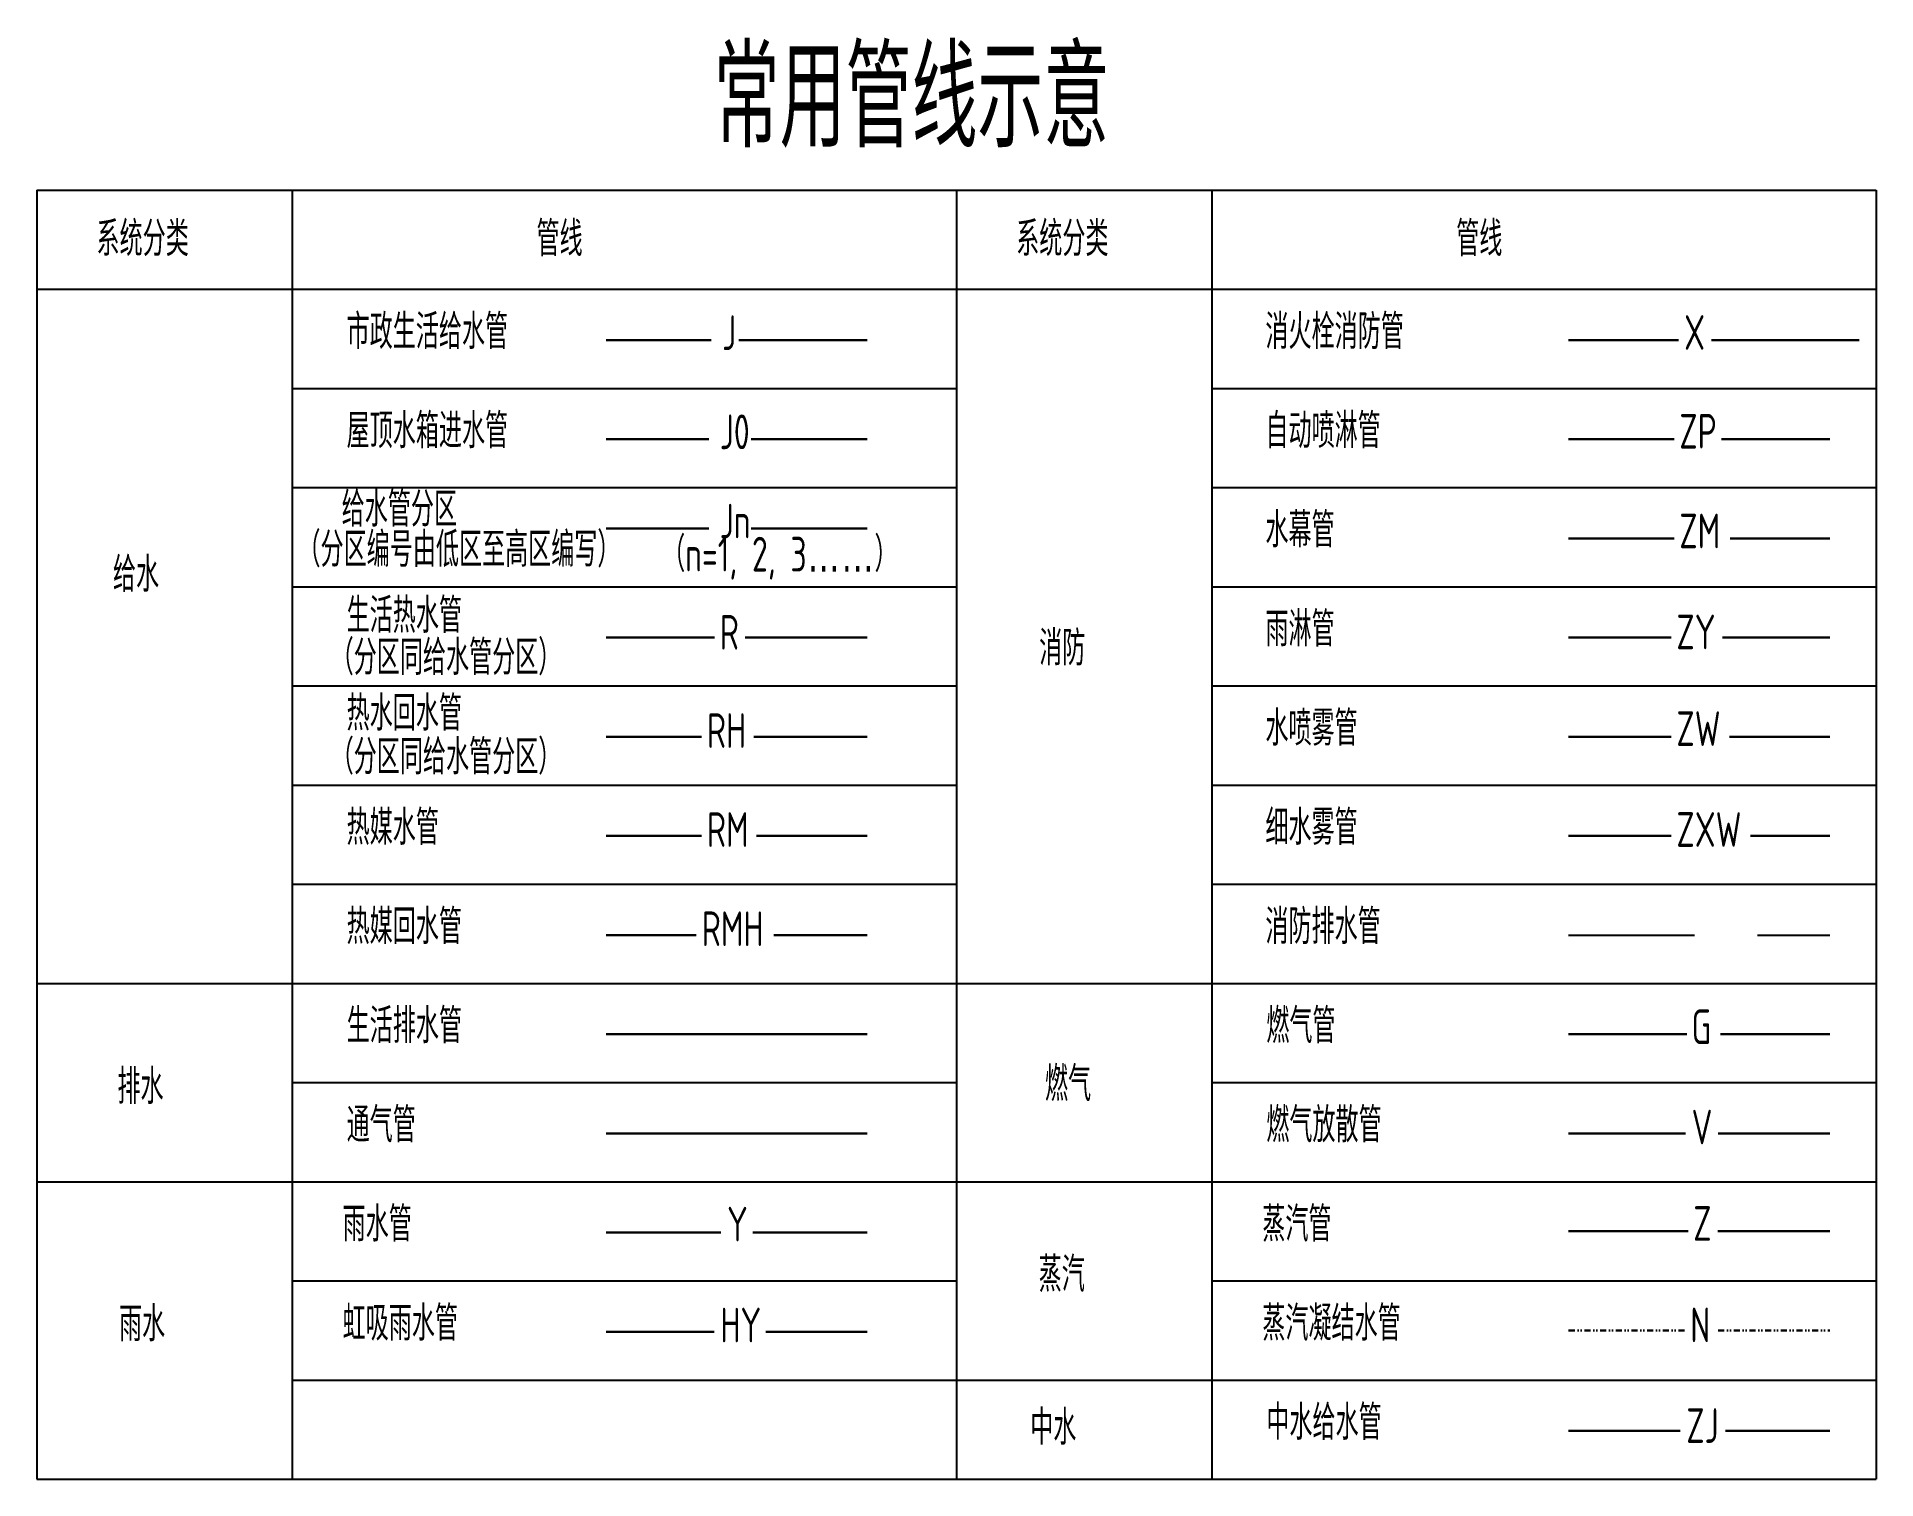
# Model space of a CAD drawing. Extents: x -973766 to 490869, y -74466 to 47007.
# Drawn here: x -451971 to -433414, y -74466 to -59921 of the extents above; entities that cross this region are included whole.
import ezdxf

# ---------------------------------------------------------------- set-up
doc = ezdxf.new("R2010")
doc.units = 0
doc.header["$LTSCALE"] = 100
doc.header["$MEASUREMENT"] = 0
doc.linetypes.add('DASHED', pattern=[19.05, 12.7, -6.35])
doc.linetypes.add('DIVIDE3', pattern=[1.579, 0.625, -0.318, 0, -0.318, 0, -0.318])
for name, color, linetype, lineweight in [('W-DRAI-DOME-PIPE', 2, 'TH_PL13-100_F', 30), ('W-DRAI-VENT-PIPE', 5, 'TH_PL21-100_T', 30), ('W-FRPT-HYDT-PIPE', 1, 'TH_PL09-100_XH', 30), ('W-FRPT-SPRL-PIPE', 4, 'TH_PL10-100_ZP', 30), ('W-GAS-PIPE', 40, 'TH_PL12-100_Q', 30), ('W-RAIN-PIPE', 4, 'TH_PL16-100_Y', 30), ('W-RECL-PIPE', 6, 'TH_PL06-100_ZJ', 30), ('W-WSUP-COOL-PIPE', 3, 'TH_PL01-100_J', 30), ('W-WSUP-HOT-PIPE', 5, 'TH_PL02-100_R', 30), ('W-WSUP-HOTI-PIPE', 2, 'TH_PL05-100_RM', 30), ('W-WSUP-HOTR-PIPE', 4, 'TH_PL07-100_RH', 30)]:
    doc.layers.add(name, color=color, linetype=linetype, lineweight=lineweight)
for name, color, linetype in [('W-DRAI-NOTE', 50, 'Continuous'), ('W-FRPT-DRAI-PIPE', 4, 'DASHED'), ('W-FRPT-NOTE', 60, 'Continuous'), ('W-GAS-NOTE', 200, 'Continuous'), ('W-NOTE', 40, 'Continuous'), ('W-NOTE-NAME', 40, 'Continuous'), ('W-RAIN-NOTE', 60, 'Continuous'), ('W-WSUP-NOTE', 40, 'Continuous')]:
    doc.layers.add(name, color=color, linetype=linetype)
doc.styles.add('TH-STYLE3', font='tssdeng.shx', dxfattribs={"width": 0.8, "bigfont": 'tssdchn.shx'})
doc.linetypes.add('TH_PL01-100_J', pattern='A,25,["J",TH-STYLE3,S=3,R=0,X=1.1,Y=-1.25],-3.5', length=28.5)
doc.linetypes.add('TH_PL02-100_R', pattern='A,25,["R",TH-STYLE3,S=3,R=0,X=1.1,Y=-1.25],-3.5', length=28.5)
doc.linetypes.add('TH_PL05-100_RM', pattern='A,25,["RM",TH-STYLE3,S=3,R=0,X=1,Y=-1],-6.5', length=31.5)
doc.linetypes.add('TH_PL06-100_ZJ', pattern='A,25,["ZJ",TH-STYLE3,S=3,R=0,X=1.2,Y=-1.25],-5.5', length=30.5)
doc.linetypes.add('TH_PL07-100_RH', pattern='A,25,["RH",TH-STYLE3,S=3,R=0,X=1.1,Y=-1],-6', length=31)
doc.linetypes.add('TH_PL09-100_XH', pattern='A,25,["XH",TH-STYLE3,S=3,R=0,X=1.15,Y=-1.1],-6', length=31)
doc.linetypes.add('TH_PL10-100_ZP', pattern='A,25,["ZP",TH-STYLE3,S=3,R=0,X=1.15,Y=-1.25],-6.5', length=31.5)
doc.linetypes.add('TH_PL12-100_Q', pattern='A,25,["Q",TH-STYLE3,S=3,R=0,X=1.15,Y=-1.25],-4', length=29)
doc.linetypes.add('TH_PL13-100_F', pattern='A,25,["F",TH-STYLE3,S=3,R=0,X=1.4,Y=-1.25],-3.5', length=28.5)
doc.linetypes.add('TH_PL16-100_Y', pattern='A,25,["Y",TH-STYLE3,S=3,R=0,X=1.15,Y=-1.25],-4', length=29)
doc.linetypes.add('TH_PL21-100_T', pattern='A,25,["T",TH-STYLE3,S=3,R=0,X=1.1,Y=-1.25],-3.5', length=28.5)

msp = doc.modelspace()

# ---------------------------------------------------------------- texts
at = {"layer": 'W-DRAI-NOTE', "style": 'TH-STYLE3', "width": 0.7}
msp.add_text('ZJ', height=350, dxfattribs=at).set_placement((-435330.2, -74100.3))
at = {"layer": 'W-FRPT-NOTE', "style": 'TH-STYLE3', "width": 0.7}
for s, p in [('X', (-435351.95, -63077.02)), ('ZP', (-435400.58, -64073.63)), ('ZM', (-435400.58, -65079.14)), ('ZY', (-435430.04, -66097.18)), ('ZW', (-435430.04, -67071.98)), ('ZXW', (-435430.04, -68089.67))]:
    msp.add_text(s, height=350, dxfattribs=at).set_placement(p)
at = {"layer": 'W-GAS-NOTE', "style": 'TH-STYLE3', "width": 0.7}
for s, p in [('G', (-435276.92, -70078.76)), ('V', (-435276.92, -71089.63))]:
    msp.add_text(s, height=350, dxfattribs=at).set_placement(p)
at = {"layer": 'W-NOTE', "style": 'TH-STYLE3', "width": 0.7}
for s, p in [('系统分类', (-451368.29, -62132.68)), ('管线', (-446929.56, -62132.68)), ('系统分类', (-442090.16, -62132.68)), ('管线', (-437651.44, -62132.68)), ('市政生活给水管', (-448845.13, -63069.25)), ('消火栓消防管', (-439576.26, -63069.25)), ('屋顶水箱进水管', (-448845.13, -64069.25)), ('自动喷淋管', (-439576.26, -64069.25)), ('给水管分区', (-448895.01, -64860.12)), ('水幕管', (-439576.26, -65069.25)), ('（分区编号由低区至高区编写）', (-449340.99, -65266.51)), ('（n=1, 2, 3……）', (-445661.94, -65313.28)), ('给水', (-451202.33, -65517.56)), ('生活热水管', (-448845.13, -65931.4)), ('雨淋管', (-439576.26, -66069.25)), ('消防', (-441858.51, -66260.11)), ('（分区同给水管分区）', (-449006.14, -66355.24)), ('热水回水管', (-448845.13, -66917.42)), ('水喷雾管', (-439576.26, -67069.25)), ('（分区同给水管分区）', (-449006.14, -67358.06)), ('热媒水管', (-448845.13, -68069.25)), ('细水雾管', (-439576.26, -68069.25)), ('热媒回水管', (-448845.13, -69069.25)), ('消防排水管', (-439576.26, -69069.25)), ('生活排水管', (-448845.13, -70069.25)), ('燃气管', (-439567, -70069.25)), ('排水', (-451157.08, -70683.09)), (' 燃气', (-441948.65, -70654.56)), ('通气管', (-448845.13, -71069.25)), ('燃气放散管', (-439567, -71069.25)), ('雨水管', (-448885.64, -72069.25)), ('蒸汽管', (-439607.51, -72069.25)), ('蒸汽', (-441863.47, -72575.91)), ('雨水', (-451141.6, -73075.91)), ('虹吸雨水管', (-448885.64, -73069.25)), ('蒸汽凝结水管', (-439607.51, -73069.25)), ('中水', (-441948.65, -74119.14)), ('中水给水管', (-439567, -74069.25))]:
    msp.add_text(s, height=350, dxfattribs=at).set_placement(p)
at = {"layer": 'W-NOTE-NAME', "style": 'TH-STYLE3', "width": 0.7}
msp.add_text('常用管线示意', height=1000, dxfattribs=at).set_placement((-445141.19, -61035.76))
at = {"layer": 'W-RAIN-NOTE', "style": 'TH-STYLE3', "width": 0.7}
for s, p in [('Y', (-445007.32, -72069.25)), ('HY', (-445074.43, -73086.2))]:
    msp.add_text(s, height=350, dxfattribs=at).set_placement(p)
at = {"layer": 'W-WSUP-NOTE', "style": 'TH-STYLE3', "width": 0.7}
for s, p in [('J', (-445056.18, -63079.35)), ('J0', (-445080.67, -64079.35)), ('Jn', (-445080.67, -64979.35)), ('R', (-445080.67, -66100.51)), ('RH', (-445210.57, -67091.53)), ('RM', (-445210.57, -68090.01)), ('RMH', (-445262.77, -69090.01)), ('Z', (-435259.98, -72062.34)), ('N', (-435289.61, -73085.95))]:
    msp.add_text(s, height=350, dxfattribs=at).set_placement(p)

# ---------------------------------------------------------------- linework, layer by layer
for p, q in [((-451970.68, -61466.37), (-433414.42, -61466.37)), ((-451970.68, -61466.37), (-451970.68, -74466.37)), ((-449393.68, -61466.37), (-449393.68, -74466.37)), ((-442692.55, -61466.37), (-442692.55, -74466.37)), ((-440115.55, -61466.37), (-440115.55, -74466.37)), ((-433414.42, -61466.37), (-433414.42, -74466.37)), ((-451970.68, -62466.37), (-442692.55, -62466.37)), ((-442692.55, -62466.37), (-433414.42, -62466.37)), ((-449393.68, -63466.37), (-442692.55, -63466.37)), ((-440115.55, -63466.37), (-433414.42, -63466.37)), ((-449393.68, -64466.37), (-442692.55, -64466.37)), ((-440115.55, -64466.37), (-433414.42, -64466.37)), ((-449393.68, -65466.37), (-442692.55, -65466.37)), ((-440115.55, -65466.37), (-433414.42, -65466.37)), ((-449393.68, -66466.37), (-442692.55, -66466.37)), ((-440115.55, -66466.37), (-433414.42, -66466.37)), ((-449393.68, -67466.37), (-442692.55, -67466.37)), ((-440115.55, -67466.37), (-433414.42, -67466.37)), ((-449393.68, -68466.37), (-442692.55, -68466.37)), ((-440115.55, -68466.37), (-433414.42, -68466.37)), ((-451970.68, -69466.37), (-442692.55, -69466.37)), ((-442692.55, -69466.37), (-433414.42, -69466.37)), ((-449393.68, -70466.37), (-442692.55, -70466.37)), ((-449393.68, -70466.37), (-442692.55, -70466.37)), ((-440115.55, -70466.37), (-433414.42, -70466.37)), ((-451970.68, -71466.37), (-442692.55, -71466.37)), ((-442692.55, -71466.37), (-433414.42, -71466.37)), ((-449393.68, -72466.37), (-442692.55, -72466.37)), ((-440115.55, -72466.37), (-433414.42, -72466.37)), ((-440115.55, -72466.37), (-433414.42, -72466.37)), ((-449393.68, -73466.37), (-442692.55, -73466.37)), ((-442692.55, -73466.37), (-433414.42, -73466.37)), ((-451970.68, -74466.37), (-433414.42, -74466.37))]:
    msp.add_line(p, q)
at = {"layer": 'W-DRAI-DOME-PIPE'}
msp.add_line((-446227.24, -69979.03), (-443592.1, -69979.03), dxfattribs=at)
at = {"layer": 'W-DRAI-VENT-PIPE'}
msp.add_line((-446227.24, -70979.03), (-443592.1, -70979.03), dxfattribs=at)
at = {"layer": 'W-FRPT-DRAI-PIPE'}
msp.add_line((-436516.97, -68979.03), (-433881.83, -68979.03), dxfattribs=at)
at = {"layer": 'W-FRPT-HYDT-PIPE'}
for p, q in [((-436516.97, -62979.03), (-435410.38, -62979.03)), ((-435077.47, -62979.03), (-433587.13, -62979.03))]:
    msp.add_line(p, q, dxfattribs=at)
at = {"layer": 'W-FRPT-SPRL-PIPE'}
for p, q in [((-436516.97, -63979.03), (-435452.8, -63979.03)), ((-434975.64, -63979.03), (-433881.83, -63979.03)), ((-436516.97, -64979.03), (-435453.18, -64979.03)), ((-434887.69, -64979.03), (-433881.83, -64979.03)), ((-436516.97, -65979.03), (-435482.26, -65979.03)), ((-434966.31, -65979.03), (-433881.83, -65979.03)), ((-436516.97, -66979.03), (-435483.96, -66979.03)), ((-434895.52, -66979.03), (-433881.83, -66979.03)), ((-436516.97, -67979.03), (-435483.96, -67979.03)), ((-434684, -67979.03), (-433881.83, -67979.03))]:
    msp.add_line(p, q, dxfattribs=at)
at = {"layer": 'W-GAS-PIPE'}
for p, q in [((-436516.97, -69979.03), (-435324.63, -69979.03)), ((-434985.88, -69979.03), (-433881.83, -69979.03)), ((-436516.97, -70979.03), (-435339.48, -70979.03)), ((-435007.4, -70979.03), (-433881.83, -70979.03))]:
    msp.add_line(p, q, dxfattribs=at)
at = {"layer": 'W-RAIN-PIPE'}
for p, q in [((-446227.24, -71979.03), (-445069.6, -71979.03)), ((-444746.27, -71979.03), (-443592.1, -71979.03)), ((-446227.24, -72979.03), (-445136.72, -72979.03)), ((-444614.59, -72979.03), (-443592.1, -72979.03))]:
    msp.add_line(p, q, dxfattribs=at)
at = {"layer": 'W-RECL-PIPE'}
for p, q in [((-436516.97, -73979.03), (-435392.76, -73979.03)), ((-434934.13, -73979.03), (-433881.83, -73979.03))]:
    msp.add_line(p, q, dxfattribs=at)
at = {"layer": 'W-WSUP-COOL-PIPE'}
for p, q in [((-446227.24, -62979.03), (-445166, -62979.03)), ((-444890.01, -62979.03), (-443592.1, -62979.03)), ((-446227.24, -63979.03), (-445190.49, -63979.03)), ((-444762.33, -63979.03), (-443592.1, -63979.03)), ((-446227.24, -64879.03), (-445190.49, -64879.03)), ((-444762.33, -64879.03), (-443592.1, -64879.03))]:
    msp.add_line(p, q, dxfattribs=at)
at = {"layer": 'W-WSUP-HOT-PIPE'}
for p, q in [((-446227.24, -65979.03), (-445134.92, -65979.03)), ((-444825.83, -65979.03), (-443592.1, -65979.03))]:
    msp.add_line(p, q, dxfattribs=at)
at = {"layer": 'W-WSUP-HOTI-PIPE'}
for p, q in [((-446227.24, -67979.03), (-445265.2, -67979.03)), ((-444710.2, -67979.03), (-443592.1, -67979.03)), ((-436516.97, -71966.37), (-435312.21, -71966.37)), ((-435011.71, -71966.37), (-433881.83, -71966.37))]:
    msp.add_line(p, q, dxfattribs=at)
at = {"layer": 'W-WSUP-HOTI-PIPE', "linetype": 'DIVIDE3'}
for p, q in [((-436516.97, -72966.37), (-435346.68, -72966.37)), ((-435010.13, -72966.37), (-433881.83, -72966.37))]:
    msp.add_line(p, q, dxfattribs=at)
at = {"layer": 'W-WSUP-HOTR-PIPE'}
for p, q in [((-446227.24, -66979.03), (-445264.82, -66979.03)), ((-444735.73, -66979.03), (-443592.1, -66979.03)), ((-446227.24, -68979.03), (-445317.4, -68979.03)), ((-444535.12, -68979.03), (-443592.1, -68979.03))]:
    msp.add_line(p, q, dxfattribs=at)

msp.set_redraw_order([(e.dxf.handle, doc.entitydb.next_handle()) for e in msp.query("TEXT MTEXT ATTDEF DIMENSION ARC_DIMENSION")])  # texts and dimensions are drawn at this point

doc.saveas('drawing.dxf')
